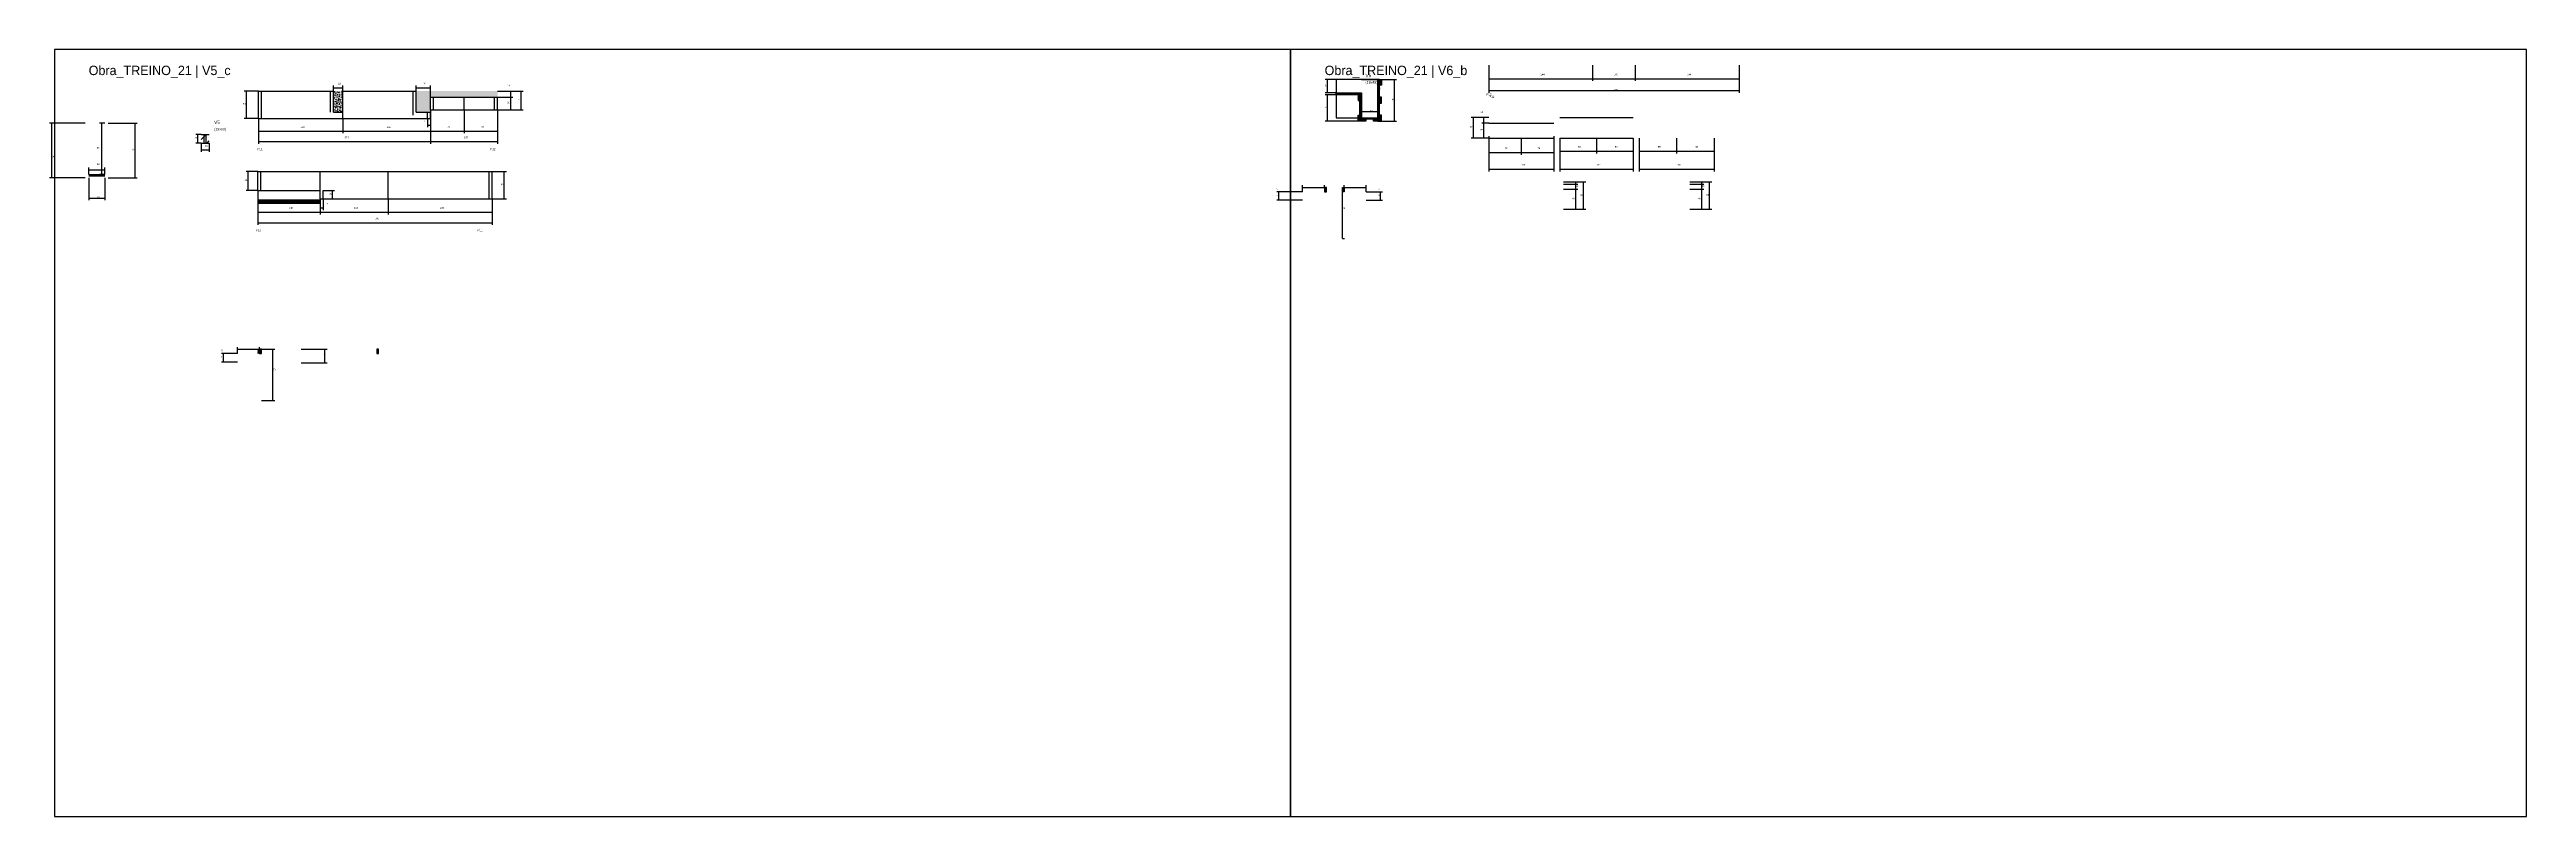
# Model space of a CAD drawing. Header units: metres. Extents: x -41 to 34800, y -36000 to 1848.
# Drawn here: x -12 to 5800, y -25200 to -23400 of the extents above; entities that cross this region are included whole.
import ezdxf

# ---------------------------------------------------------------- set-up
doc = ezdxf.new("R2010")
doc.units = ezdxf.units.M
for name, color, linetype in [('CELL_BORDER', 8, 'Continuous'), ('CONCRETO', 251, 'Continuous'), ('COTA', 4, 'Continuous'), ('Cota Seção (2x)', 4, 'Continuous'), ('Hachura', 253, 'Continuous'), ('LABEL_ID', 3, 'Continuous'), ('Madeira', 126, 'Continuous'), ('NOMENCLATURA', 7, 'Continuous'), ('Painéis', 200, 'Continuous'), ('SARR_2.2x7', 40, 'Continuous'), ('Texto Seção', 7, 'Continuous')]:
    doc.layers.add(name, color=color, linetype=linetype)

msp = doc.modelspace()

# ---------------------------------------------------------------- hatches: boundary and pattern name
at = {"layer": 'COTA'}
h = msp.add_hatch(dxfattribs=at)
h.set_pattern_fill('AR-CONC', scale=0.03)
h.paths.add_polyline_path([(654.3, -23546.7), (676.3, -23546.7), (676.3, -23497.7), (654.3, -23497.7)])
h = msp.add_hatch(dxfattribs=at)
h.set_pattern_fill('AR-CONC', scale=0.03)
h.paths.add_polyline_path([(882.3, -23511.7), (1039.3, -23511.7), (1039.3, -23497.7), (848.3, -23497.7), (848.3, -23546.7), (882.3, -23546.7), (882.3, -23541.7)])
at = {"layer": 'Hachura'}
h = msp.add_hatch(color=8, dxfattribs=at)
h.dxf.hatch_style = 1
h.paths.add_polyline_path([(3108.9, -23470), (3104.9, -23470), (3104.9, -23470), (3104.9, -23568), (3104.9, -23568), (3108.9, -23568), (3108.9, -23568), (3108.9, -23470)])
h = msp.add_hatch(dxfattribs=at)
h.set_pattern_fill('ANSI31', scale=0.5)
h.paths.add_polyline_path([(3108.9, -23470), (3113.3, -23470), (3113.3, -23470), (3113.3, -23484), (3113.3, -23484), (3108.9, -23484), (3108.9, -23484), (3108.9, -23470)])
h = msp.add_hatch(color=8, dxfattribs=at)
h.dxf.hatch_style = 1
h.paths.add_polyline_path([(3006.9, -23506), (3006.9, -23502), (3006.9, -23502), (3066.9, -23502), (3066.9, -23502), (3066.9, -23506), (3066.9, -23506), (3006.9, -23506)])
h = msp.add_hatch(dxfattribs=at)
h.set_pattern_fill('ANSI31', scale=0.5)
h.paths.add_polyline_path([(3062.9, -23506), (3058.5, -23506), (3058.5, -23506), (3058.5, -23520), (3058.5, -23520), (3062.9, -23520), (3062.9, -23520), (3062.9, -23506)])
h = msp.add_hatch(color=8, dxfattribs=at)
h.dxf.hatch_style = 1
h.paths.add_polyline_path([(3062.9, -23506), (3066.9, -23506), (3066.9, -23506), (3066.9, -23568), (3066.9, -23568), (3062.9, -23568), (3062.9, -23568), (3062.9, -23506)])
h = msp.add_hatch(dxfattribs=at)
h.set_pattern_fill('ANSI31', scale=0.5)
h.paths.add_polyline_path([(3108.9, -23526), (3113.3, -23526), (3113.3, -23526), (3113.3, -23512), (3113.3, -23512), (3108.9, -23512), (3108.9, -23512), (3108.9, -23526)])
h = msp.add_hatch(dxfattribs=at)
h.set_pattern_fill('ANSI31', scale=0.5)
h.paths.add_polyline_path([(3062.9, -23568), (3058.5, -23568), (3058.5, -23568), (3058.5, -23554), (3058.5, -23554), (3062.9, -23554), (3062.9, -23554), (3062.9, -23568)])
h = msp.add_hatch(color=8, dxfattribs=at)
h.dxf.hatch_style = 1
h.paths.add_polyline_path([(3066.9, -23563.6), (3066.9, -23560), (3066.9, -23560), (3104.9, -23560), (3104.9, -23560), (3104.9, -23563.6), (3104.9, -23563.6), (3066.9, -23563.6)])
h = msp.add_hatch(dxfattribs=at)
h.set_pattern_fill('ANSI31', scale=0.5)
h.paths.add_polyline_path([(3066.9, -23568), (3066.9, -23563.6), (3066.9, -23563.6), (3076.9, -23563.6), (3076.9, -23563.6), (3076.9, -23568), (3076.9, -23568), (3066.9, -23568)])
h = msp.add_hatch(dxfattribs=at)
h.set_pattern_fill('ANSI31', scale=0.5)
h.paths.add_polyline_path([(3094.9, -23568), (3094.9, -23563.6), (3094.9, -23563.6), (3104.9, -23563.6), (3104.9, -23563.6), (3104.9, -23568), (3104.9, -23568), (3094.9, -23568)])
h = msp.add_hatch(dxfattribs=at)
h.set_pattern_fill('ANSI31', scale=0.5)
h.paths.add_polyline_path([(3108.9, -23568), (3113.3, -23568), (3113.3, -23568), (3113.3, -23554), (3113.3, -23554), (3108.9, -23554), (3108.9, -23554), (3108.9, -23568)])
h = msp.add_hatch(dxfattribs=at)
h.set_pattern_fill('ANSI31', scale=5)
h.paths.add_polyline_path([(343.6, -23619.4), (362.6, -23619.4), (362.6, -23599.4), (343.6, -23599.4)])
h = msp.add_hatch(color=8, dxfattribs=at)
h.dxf.hatch_style = 1
h.paths.add_polyline_path([(2984, -23723.7), (2980, -23723.7), (2980, -23723.7), (2980, -23733.7), (2980, -23733.7), (2984, -23733.7), (2984, -23733.7), (2984, -23723.7)])
h = msp.add_hatch(color=8, dxfattribs=at)
h.dxf.hatch_style = 1
h.paths.add_polyline_path([(3022, -23723.7), (3026, -23723.7), (3026, -23723.7), (3026, -23733.7), (3026, -23733.7), (3022, -23733.7), (3022, -23733.7), (3022, -23723.7)])
h = msp.add_hatch(dxfattribs=at)
h.set_pattern_fill('ANSI31', scale=0.5)
h.paths.add_polyline_path([(481.1, -24103.4), (476.7, -24103.4), (476.7, -24103.4), (476.7, -24113.4), (476.7, -24113.4), (481.1, -24113.4), (481.1, -24113.4), (481.1, -24103.4)])
h = msp.add_hatch(color=8, dxfattribs=at)
h.dxf.hatch_style = 1
h.paths.add_polyline_path([(485.1, -24103.4), (481.1, -24103.4), (481.1, -24103.4), (481.1, -24113.4), (481.1, -24113.4), (485.1, -24113.4), (485.1, -24113.4), (485.1, -24103.4)])

# ---------------------------------------------------------------- linework, layer by layer
at = {"layer": 'CELL_BORDER'}
for points in [[(0, -25200), (2900, -25200), (2900, -23400), (0, -23400)], [(2900, -25200), (5800, -25200), (5800, -23400), (2900, -23400)]]:
    msp.add_lwpolyline(points, close=True, dxfattribs=at)
at = {"layer": 'CONCRETO'}
for points in [[(3104.9, -23490), (3104.9, -23470), (3006.9, -23470), (3006.9, -23502), (3066.9, -23502), (3066.9, -23560), (3104.9, -23560), (3104.9, -23490)], [(3006.9, -23560), (3104.9, -23560), (3104.9, -23470), (3006.9, -23470)]]:
    msp.add_lwpolyline(points, close=True, dxfattribs=at)
at = {"layer": 'COTA'}
for p, q in [((3006.9, -23470), (2981.5, -23470)), ((2986.5, -23502), (2986.5, -23470)), ((3113.3, -23470), (3148.6, -23470)), ((3143.6, -23568), (3143.6, -23470)), ((3364.9, -23437), (3364.9, -23473.5)), ((3364.9, -23452), (3364.9, -23501.3)), ((3364.9, -23468.5), (3608.9, -23468.5)), ((3608.9, -23437), (3608.9, -23473.5)), ((3608.9, -23437), (3608.9, -23473.5)), ((3608.9, -23468.5), (3708.9, -23468.5)), ((3708.9, -23437), (3708.9, -23473.5)), ((3708.9, -23437), (3708.9, -23473.5)), ((3708.9, -23468.5), (3952.9, -23468.5)), ((3952.9, -23437), (3952.9, -23473.5)), ((3952.9, -23452), (3952.9, -23501.3)), ((478.3, -23497.7), (445, -23497.7)), ((450, -23561.7), (450, -23497.7)), ((654.3, -23497.7), (654.3, -23484.6)), ((654.3, -23489.6), (676.3, -23489.6)), ((676.3, -23497.7), (676.3, -23484.6)), ((848.3, -23497.7), (848.3, -23484.6)), ((848.3, -23489.6), (882.3, -23489.6)), ((882.3, -23511.7), (882.3, -23484.6)), ((1039.3, -23497.7), (1075.4, -23497.7)), ((1039.3, -23497.7), (1099.8, -23497.7)), ((1039.3, -23511.7), (1075.4, -23511.7)), ((1039.3, -23511.7), (1075.4, -23511.7)), ((1070.4, -23511.7), (1070.4, -23497.7)), ((1070.4, -23541.7), (1070.4, -23511.7)), ((1094.8, -23541.7), (1094.8, -23497.7)), ((3006.9, -23502), (2981.5, -23502)), ((3006.9, -23506), (2981.5, -23506)), ((2986.5, -23568), (2986.5, -23506)), ((3364.9, -23496.3), (3952.9, -23496.3)), ((72, -23573), (-11.9, -23573)), ((-6.9, -23701), (-6.9, -23573)), ((126, -23573), (194, -23573)), ((189, -23701), (189, -23573)), ((478.3, -23561.7), (445, -23561.7)), ((478.3, -23561.7), (478.3, -23621.2)), ((478.3, -23561.7), (478.3, -23596.6)), ((478.3, -23591.6), (676.3, -23591.6)), ((676.3, -23561.7), (676.3, -23596.6)), ((676.3, -23561.7), (676.3, -23596.6)), ((676.3, -23591.6), (882.3, -23591.6)), ((875.3, -23561.7), (875.3, -23582.6)), ((875.3, -23577.6), (882.3, -23577.6)), ((882.3, -23541.7), (882.3, -23596.4)), ((882.3, -23561.7), (882.3, -23621.2)), ((882.3, -23561.7), (882.3, -23621.2)), ((882.3, -23561.7), (882.3, -23582.6)), ((882.3, -23561.7), (882.3, -23596.6)), ((882.3, -23591.4), (960.8, -23591.4)), ((960.8, -23541.7), (960.8, -23596.4)), ((960.8, -23541.7), (960.8, -23596.4)), ((960.8, -23591.4), (1039.3, -23591.4)), ((1039.3, -23541.7), (1039.3, -23596.4)), ((1039.3, -23541.7), (1075.4, -23541.7)), ((1039.3, -23541.7), (1099.8, -23541.7)), ((1039.3, -23561.7), (1039.3, -23621.2)), ((3058.5, -23568), (2981.5, -23568)), ((3113.3, -23568), (3148.6, -23568)), ((3364.9, -23559.2), (3324.2, -23559.2)), ((3329.2, -23608.2), (3329.2, -23559.2)), ((3364.9, -23559.2), (3348.5, -23559.2)), ((3364.9, -23573.2), (3348.5, -23573.2)), ((3364.9, -23573.2), (3348.5, -23573.2)), ((3353.5, -23573.2), (3353.5, -23559.2)), ((3353.5, -23608.2), (3353.5, -23573.2)), ((343.6, -23599.4), (331.2, -23599.4)), ((343.6, -23619.4), (331.2, -23619.4)), ((336.2, -23619.4), (336.2, -23599.4)), ((343.6, -23619.4), (343.6, -23640.5)), ((343.6, -23635.5), (362.6, -23635.5)), ((362.6, -23619.4), (362.6, -23640.5)), ((478.3, -23616.2), (882.3, -23616.2)), ((882.3, -23616.2), (1039.3, -23616.2)), ((3364.9, -23608.2), (3324.2, -23608.2)), ((3364.9, -23608.2), (3348.5, -23608.2)), ((3364.9, -23603.2), (3364.9, -23685.9)), ((3364.9, -23608.2), (3364.9, -23646.9)), ((3364.9, -23641.9), (3441.4, -23641.9)), ((3441.4, -23608.2), (3441.4, -23646.9)), ((3441.4, -23608.2), (3441.4, -23646.9)), ((3441.4, -23641.9), (3517.9, -23641.9)), ((3517.9, -23603.2), (3517.9, -23685.9)), ((3517.9, -23608.2), (3517.9, -23646.9)), ((3531.9, -23608.2), (3531.9, -23643.7)), ((3531.9, -23623.2), (3531.9, -23685.9)), ((3531.9, -23638.7), (3617.9, -23638.7)), ((3617.9, -23608.2), (3617.9, -23643.7)), ((3617.9, -23608.2), (3617.9, -23643.7)), ((3617.9, -23638.7), (3703.9, -23638.7)), ((3703.9, -23608.2), (3703.9, -23643.7)), ((3703.9, -23623.2), (3703.9, -23685.9)), ((3717.9, -23608.2), (3717.9, -23643.7)), ((3717.9, -23623.2), (3717.9, -23685.9)), ((3717.9, -23638.7), (3805.9, -23638.7)), ((3805.9, -23608.2), (3805.9, -23643.7)), ((3805.9, -23608.2), (3805.9, -23643.7)), ((3805.9, -23638.7), (3893.9, -23638.7)), ((3893.9, -23608.2), (3893.9, -23643.7)), ((3893.9, -23623.2), (3893.9, -23685.9)), ((72, -23701), (-11.9, -23701)), ((80, -23701), (80, -23753.7)), ((118, -23701), (118, -23753.7)), ((126, -23701), (194, -23701)), ((476.8, -23686.5), (449.1, -23686.5)), ((454.1, -23730.5), (454.1, -23686.5)), ((1026.8, -23686.5), (1060.1, -23686.5)), ((1055.1, -23750.5), (1055.1, -23686.5)), ((3364.9, -23680.9), (3517.9, -23680.9)), ((3531.9, -23680.9), (3703.9, -23680.9)), ((3540.8, -23710.9), (3592.6, -23710.9)), ((3540.8, -23710.9), (3574.1, -23710.9)), ((3569.1, -23715.9), (3569.1, -23710.9)), ((3587.6, -23774.9), (3587.6, -23710.9)), ((3717.9, -23680.9), (3893.9, -23680.9)), ((3836.6, -23710.9), (3888.4, -23710.9)), ((3836.6, -23710.9), (3869.9, -23710.9)), ((3864.9, -23715.9), (3864.9, -23710.9)), ((3883.4, -23774.9), (3883.4, -23710.9)), ((80, -23748.7), (118, -23748.7)), ((476.8, -23730.5), (449.1, -23730.5)), ((476.8, -23730.5), (476.8, -23787)), ((476.8, -23730.5), (476.8, -23811.4)), ((622.8, -23750.5), (622.8, -23776.9)), ((622.8, -23764.5), (622.8, -23787)), ((622.8, -23764.5), (622.8, -23787)), ((629.8, -23730.5), (657.1, -23730.5)), ((629.8, -23750.5), (629.8, -23776.9)), ((629.8, -23750.5), (657.1, -23750.5)), ((652.1, -23750.5), (652.1, -23730.5)), ((782.8, -23750.5), (782.8, -23787)), ((782.8, -23750.5), (782.8, -23787)), ((1026.8, -23750.5), (1026.8, -23787)), ((1026.8, -23750.5), (1026.8, -23811.4)), ((1026.8, -23750.5), (1060.1, -23750.5)), ((2928.4, -23733.7), (2867.8, -23733.7)), ((2928.4, -23753.7), (2867.8, -23753.7)), ((2872.8, -23753.7), (2872.8, -23733.7)), ((2928.4, -23733.7), (2928.4, -23718.7)), ((2928.4, -23723.7), (2980, -23723.7)), ((2980, -23723.7), (2980, -23718.7)), ((3026, -23723.7), (3026, -23718.7)), ((3026, -23723.7), (3077.6, -23723.7)), ((3077.6, -23733.7), (3077.6, -23718.7)), ((3077.6, -23733.7), (3115.8, -23733.7)), ((3077.6, -23753.7), (3115.8, -23753.7)), ((3110.8, -23753.7), (3110.8, -23733.7)), ((3540.8, -23715.9), (3574.1, -23715.9)), ((3540.8, -23715.9), (3574.1, -23715.9)), ((3540.8, -23727.9), (3574.1, -23727.9)), ((3540.8, -23727.9), (3574.1, -23727.9)), ((3569.1, -23727.9), (3569.1, -23715.9)), ((3569.1, -23774.9), (3569.1, -23727.9)), ((3836.6, -23715.9), (3869.9, -23715.9)), ((3836.6, -23715.9), (3869.9, -23715.9)), ((3836.6, -23727.9), (3869.9, -23727.9)), ((3836.6, -23727.9), (3869.9, -23727.9)), ((3864.9, -23727.9), (3864.9, -23715.9)), ((3864.9, -23774.9), (3864.9, -23727.9)), ((476.8, -23782), (622.8, -23782)), ((476.8, -23806.4), (1026.8, -23806.4)), ((622.8, -23771.9), (629.8, -23771.9)), ((622.8, -23782), (782.8, -23782)), ((782.8, -23782), (1026.8, -23782)), ((3540.8, -23774.9), (3574.1, -23774.9)), ((3540.8, -23774.9), (3592.6, -23774.9)), ((3836.6, -23774.9), (3869.9, -23774.9)), ((3836.6, -23774.9), (3888.4, -23774.9)), ((429.5, -24113.4), (391.3, -24113.4)), ((396.3, -24133.4), (396.3, -24113.4)), ((429.5, -24113.4), (429.5, -24098.4)), ((429.5, -24103.4), (481.1, -24103.4)), ((481.1, -24103.4), (481.1, -24098.4)), ((578.7, -24103.4), (639.4, -24103.4)), ((634.4, -24135.4), (634.4, -24103.4)), ((429.5, -24133.4), (391.3, -24133.4)), ((578.7, -24135.4), (639.4, -24135.4))]:
    msp.add_line(p, q, dxfattribs=at)
at = {"layer": 'Cota Seção (2x)'}
for p, q in [((3066.9, -23470), (3109.9, -23470)), ((3104.9, -23560), (3104.9, -23470)), ((118, -23573), (105.7, -23573)), ((110.7, -23693), (110.7, -23573)), ((3066.9, -23560), (3066.9, -23540.7)), ((3066.9, -23545.7), (3104.9, -23545.7)), ((3066.9, -23560), (3109.9, -23560)), ((3104.9, -23560), (3104.9, -23540.7)), ((80, -23693), (80, -23677.2)), ((80, -23682.2), (118, -23682.2)), ((118, -23693), (105.7, -23693)), ((118, -23693), (118, -23677.2)), ((3022, -23843.7), (3022, -23723.7)), ((3022, -23723.7), (3027, -23723.7)), ((3022, -23843.7), (3027, -23843.7)), ((485.1, -24103.4), (517, -24103.4)), ((512, -24223.4), (512, -24103.4)), ((485.1, -24223.4), (517, -24223.4))]:
    msp.add_line(p, q, dxfattribs=at)
at = {"layer": 'Madeira'}
for points in [[(3108.9, -23470), (3113.3, -23470), (3113.3, -23484), (3108.9, -23484)], [(3062.9, -23506), (3058.5, -23506), (3058.5, -23520), (3062.9, -23520)], [(3108.9, -23526), (3113.3, -23526), (3113.3, -23512), (3108.9, -23512)], [(3062.9, -23568), (3058.5, -23568), (3058.5, -23554), (3062.9, -23554)], [(3066.9, -23568), (3066.9, -23563.6), (3076.9, -23563.6), (3076.9, -23568)], [(3094.9, -23568), (3094.9, -23563.6), (3104.9, -23563.6), (3104.9, -23568)], [(3108.9, -23568), (3113.3, -23568), (3113.3, -23554), (3108.9, -23554)], [(760.2, -24103.4), (755.8, -24103.4), (755.8, -24113.4), (760.2, -24113.4)]]:
    msp.add_lwpolyline(points, close=True, dxfattribs=at)
at = {"layer": 'Painéis'}
for p, q in [((478.3, -23497.7), (654.3, -23497.7)), ((478.3, -23561.7), (478.3, -23497.7)), ((654.3, -23546.7), (654.3, -23497.7)), ((676.3, -23497.7), (848.3, -23497.7)), ((676.3, -23561.7), (676.3, -23497.7)), ((848.3, -23546.7), (848.3, -23497.7)), ((882.3, -23511.7), (1039.3, -23511.7)), ((882.3, -23541.7), (882.3, -23511.7)), ((960.8, -23541.7), (960.8, -23511.7)), ((1039.3, -23541.7), (1039.3, -23511.7)), ((3006.9, -23502), (3066.9, -23502)), ((3006.9, -23506), (3006.9, -23502)), ((3066.9, -23506), (3066.9, -23502)), ((3066.9, -23568), (3066.9, -23506)), ((478.3, -23561.7), (676.3, -23561.7)), ((654.3, -23546.7), (676.3, -23546.7)), ((676.3, -23561.7), (882.3, -23561.7)), ((848.3, -23546.7), (882.3, -23546.7)), ((882.3, -23541.7), (1039.3, -23541.7)), ((882.3, -23561.7), (882.3, -23546.7)), ((3066.9, -23560), (3104.9, -23560)), ((3066.9, -23563.6), (3066.9, -23560)), ((3364.9, -23573.2), (3517.9, -23573.2)), ((3531.9, -23559.2), (3703.9, -23559.2)), ((343.6, -23599.4), (362.6, -23599.4)), ((343.6, -23619.4), (362.6, -23619.4)), ((3364.9, -23608.2), (3517.9, -23608.2)), ((3531.9, -23608.2), (3703.9, -23608.2)), ((80, -23693), (118, -23693)), ((80, -23696.6), (118, -23696.6)), ((476.8, -23686.5), (782.8, -23686.5)), ((476.8, -23730.5), (476.8, -23686.5)), ((622.8, -23750.5), (622.8, -23686.5)), ((782.8, -23686.5), (1026.8, -23686.5)), ((782.8, -23750.5), (782.8, -23686.5)), ((1026.8, -23750.5), (1026.8, -23686.5)), ((476.8, -23730.5), (622.8, -23730.5)), ((622.8, -23750.5), (782.8, -23750.5)), ((782.8, -23750.5), (1026.8, -23750.5))]:
    msp.add_line(p, q, dxfattribs=at)
for points in [[(3108.9, -23470), (3104.9, -23470), (3104.9, -23568), (3108.9, -23568)], [(3006.9, -23506), (3006.9, -23502), (3066.9, -23502), (3066.9, -23506)], [(3062.9, -23506), (3066.9, -23506), (3066.9, -23568), (3062.9, -23568)], [(3066.9, -23563.6), (3066.9, -23560), (3104.9, -23560), (3104.9, -23563.6)], [(2984, -23723.7), (2980, -23723.7), (2980, -23733.7), (2984, -23733.7)], [(3022, -23723.7), (3026, -23723.7), (3026, -23733.7), (3022, -23733.7)], [(485.1, -24103.4), (481.1, -24103.4), (481.1, -24113.4), (485.1, -24113.4)]]:
    msp.add_lwpolyline(points, close=True, dxfattribs=at)
at = {"layer": 'SARR_2.2x7'}
for p, q in [((485.3, -23561.7), (485.3, -23497.7)), ((647.3, -23546.7), (647.3, -23497.7)), ((841.3, -23553.7), (841.3, -23497.7)), ((889.3, -23541.7), (889.3, -23511.7)), ((1032.3, -23541.7), (1032.3, -23511.7)), ((875.3, -23561.7), (875.3, -23546.7)), ((350.6, -23619.4), (350.6, -23599.4)), ((355.6, -23619.4), (355.6, -23599.4)), ((483.8, -23730.5), (483.8, -23686.5)), ((1019.8, -23750.5), (1019.8, -23686.5)), ((477.7, -23752.5), (621.7, -23752.5)), ((477.7, -23754.6), (621.7, -23754.6)), ((477.7, -23756.6), (621.7, -23756.6)), ((477.7, -23758.7), (621.7, -23758.7)), ((477.7, -23760.8), (621.7, -23760.8)), ((629.8, -23750.5), (629.8, -23730.5))]:
    msp.add_line(p, q, dxfattribs=at)

# ---------------------------------------------------------------- texts
at = {"layer": 'COTA'}
for s, p in [('22', (665.3, -23482.1)), ('34', (865.3, -23481.9)), ('244', (3486.9, -23460.4)), ('100', (3658.9, -23460.4)), ('244', (3830.9, -23460.4)), ('64', (441.9, -23529.7)), ('30', (1062.2, -23526.7)), ('14', (1062.3, -23486.6)), ('44', (1086.7, -23519.7)), ('31', (2981, -23537)), ('16', (2981, -23486)), ('49', (3138.1, -23519)), ('588', (3658.9, -23496.3)), ('198', (577.3, -23584)), ('206', (779.3, -23584)), ('7', (866.7, -23570.1)), ('78', (921.6, -23583.3)), ('78', (1000.1, -23583.3)), ('49', (3321.1, -23583.7)), ('35', (3345.3, -23590.7)), ('14', (3345.4, -23548.2)), ('64', (-6.9, -23653)), ('64', (182.9, -23637)), ('20', (328.6, -23609.4)), ('19', (353.1, -23627.9)), ('404', (680.3, -23608.1)), ('157', (960.8, -23608.1)), ('76', (3403.1, -23633.8)), ('76', (3479.6, -23633.8)), ('86', (3574.9, -23630.6)), ('86', (3660.9, -23630.6)), ('88', (3761.9, -23630.6)), ('88', (3849.9, -23630.6)), ('44', (446, -23708.5)), ('153', (3441.4, -23672.7)), ('5', (3569.1, -23713.4)), ('172', (3617.9, -23672.8)), ('176', (3805.9, -23672.8)), ('5', (3864.9, -23713.4)), ('19', (99, -23748.7)), ('146', (549.8, -23773.9)), ('7', (638.4, -23764.4)), ('20', (644.5, -23740.5)), ('160', (702.8, -23773.9)), ('244', (904.8, -23773.9)), ('64', (1047, -23718.5)), ('5', (2867.3, -23728.7)), ('10', (2867.3, -23743.7)), ('5', (3105.3, -23728.7)), ('10', (3105.3, -23743.7)), ('47', (3561, -23751.4)), ('12', (3569.1, -23721.9)), ('64', (3579.5, -23742.9)), ('47', (3856.8, -23751.4)), ('12', (3864.9, -23721.9)), ('64', (3875.3, -23742.9)), ('550', (751.8, -23798.3)), ('5', (390.8, -24108.4)), ('10', (390.8, -24123.4)), ('16', (628.9, -24119.4))]:
    msp.add_text(s, height=4, dxfattribs=at).set_placement(p)
at = {"layer": 'Cota Seção (2x)'}
for s, p in [('45', (3104.9, -23493.5)), ('19', (3085.9, -23545.7)), ('60', (99.2, -23633)), ('19', (99, -23670.7)), ('60', (3022, -23773.4)), ('60', (512, -24153.1))]:
    msp.add_text(s, height=4, dxfattribs=at).set_placement(p)
at = {"layer": 'LABEL_ID'}
for s, p in [('Obra_TREINO_21 | V5_c', (80, -23460)), ('Obra_TREINO_21 | V6_b', (2980, -23460))]:
    msp.add_text(s, height=22, dxfattribs=at).set_placement(p)
at = {"layer": 'NOMENCLATURA'}
for s, p in [('P12', (3359.8, -23507.9)), ('P11', (3366.4, -23513.5)), ('P11', (476, -23636.5)), ('P12', (1022.2, -23636.5)), ('P12', (471.8, -23826.7)), ('P11', (992.3, -23826.7))]:
    msp.add_text(s, height=5, dxfattribs=at).set_placement(p)
at = {"layer": 'Texto Seção'}
for s, height, p in [('V6', 8, (3075.9, -23465)), ('(19x45)', 6, (3075.9, -23480)), ('V5', 8, (374.5, -23574.9)), ('(19x60)', 6, (374.5, -23589.9))]:
    msp.add_text(s, height=height, dxfattribs=at).set_placement(p)

doc.saveas('drawing.dxf')
